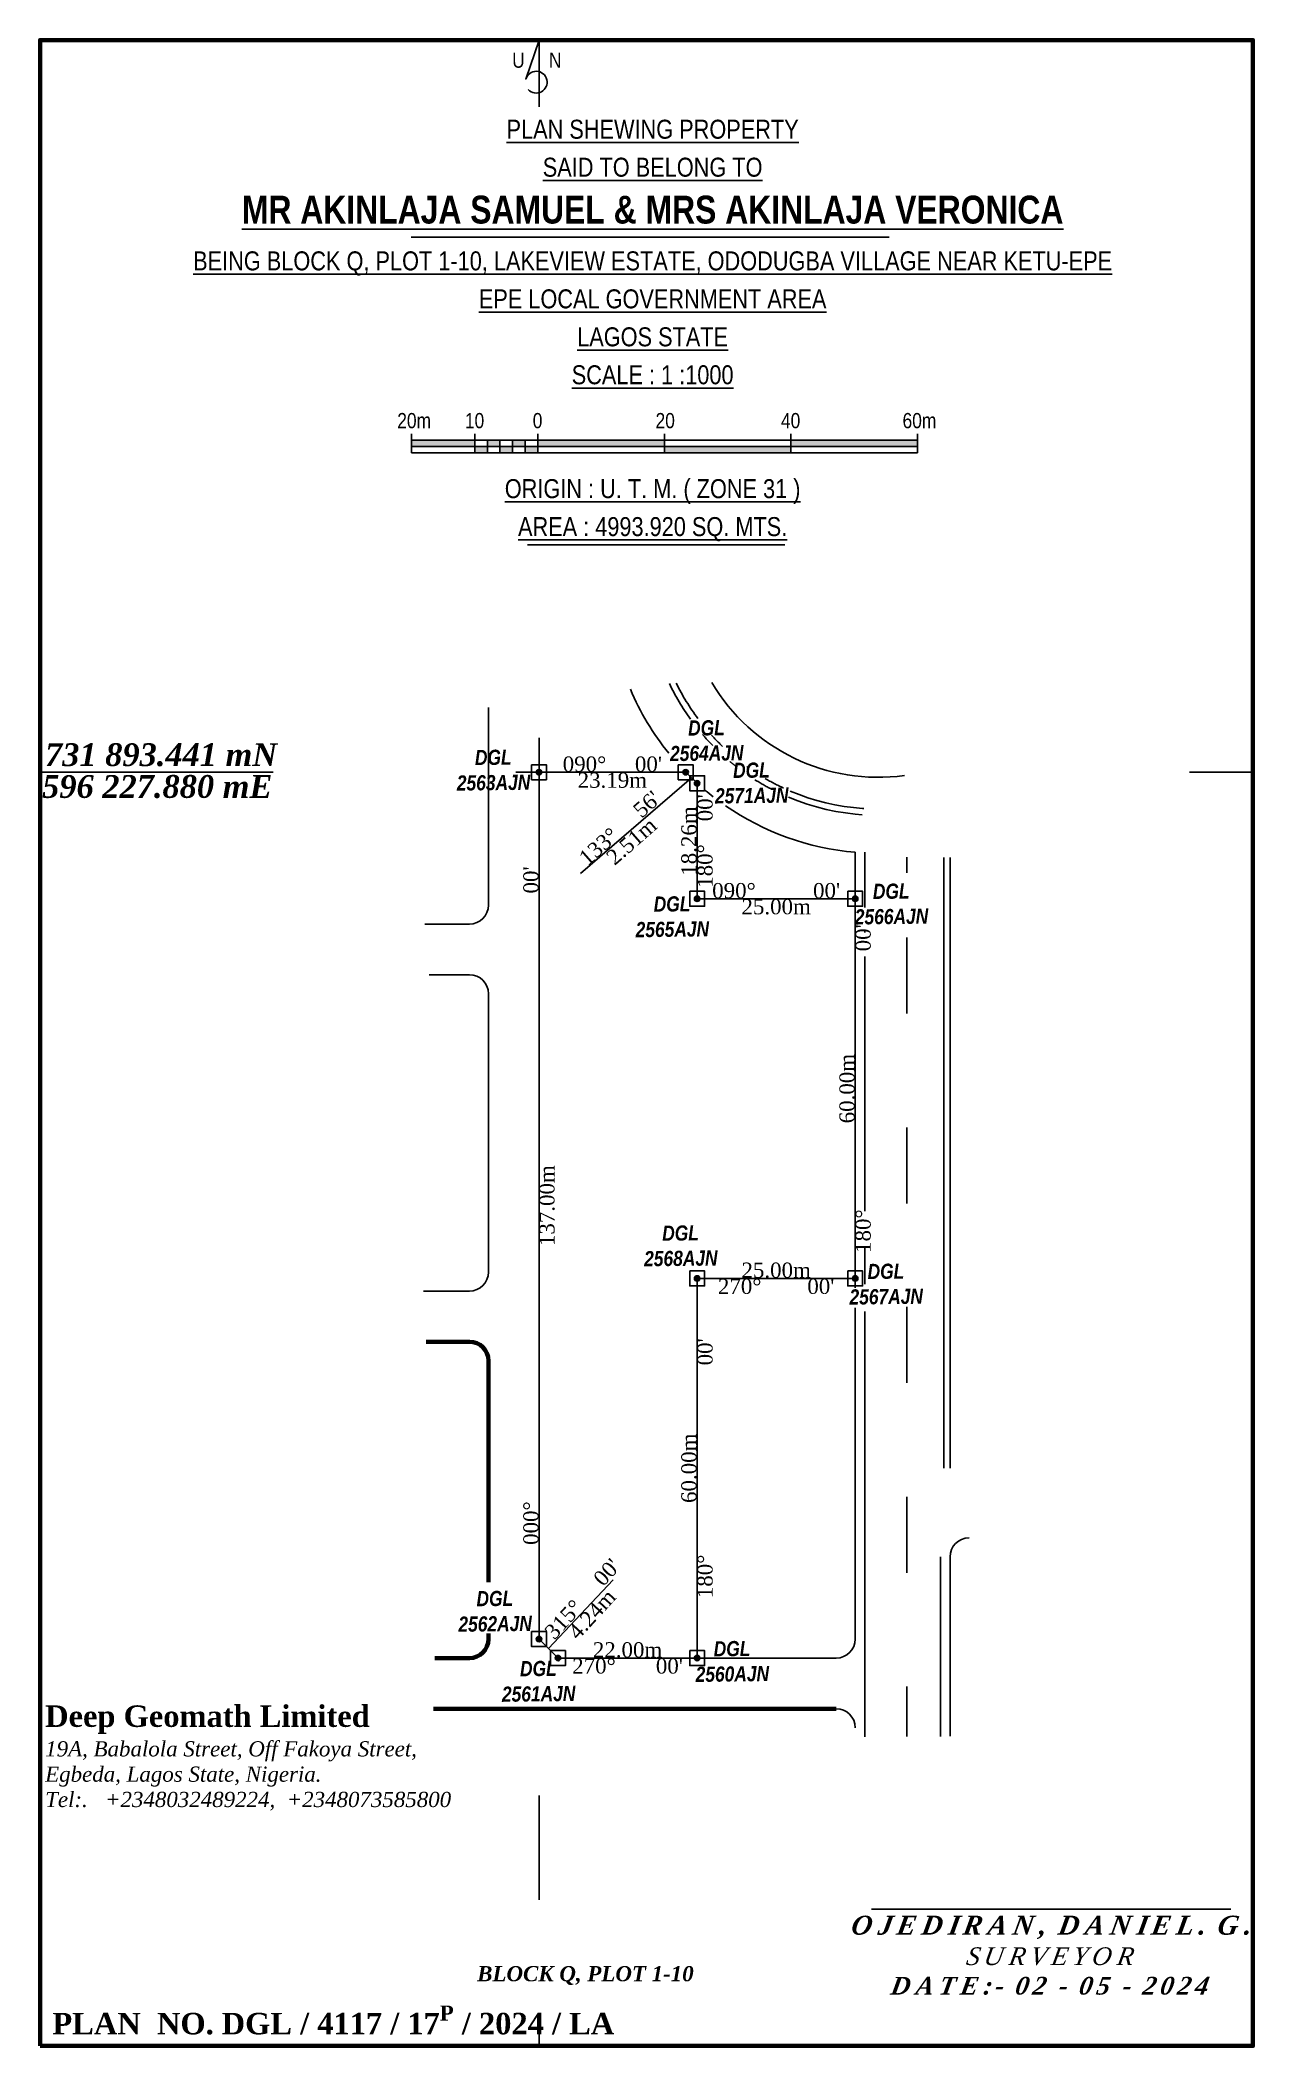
# Model space of a CAD drawing. Header units: metres. Extents: x 527079 to 600981, y 729644 to 782828.
# Drawn here: x 599207.1 to 599398.9, y 730972.2 to 731289.2 of the extents above; entities that cross this region are included whole.
import ezdxf

# ---------------------------------------------------------------- set-up
doc = ezdxf.new("R2010")
doc.units = ezdxf.units.M
doc.header["$MEASUREMENT"] = 0
doc.linetypes.add('ACAD_ISO03W100', pattern=[30, 12, -18])
doc.layers.add('adjusted', color=7, linetype='Continuous')
doc.layers.add('GRID&TITLE', color=7, linetype='Continuous')
doc.layers.add('KETU_EPE_BOUNDARY', color=7, linetype='Continuous', lineweight=140, true_color=0xffffff)
doc.styles.add('style2', font='')
doc.styles.get('style2').set_extended_font_data('Arial Black')

msp = doc.modelspace()

# ---------------------------------------------------------------- texts
at = {"color": 0}
for s, insert, char_height, width, attachment_point in [('{\\fArial Narrow|b0|i0|c0|p34;U     N}', (599285.62141, 731287.26063), 2.4, 53.8502379, 2), ('{\\fArial Narrow|b0|i0|c0|p34;20m}', (599266.22153, 731230.29121), 2.4, 53.8502379, 2), ('{\\fArial Narrow|b0|i0|c0|p34;10}', (599275.77391, 731230.29121), 2.4, 53.8502379, 2), ('{\\fArial Narrow|b0|i0|c0|p34;0}', (599285.73874, 731230.29121), 2.4, 53.8502379, 2), ('{\\fArial Narrow|b0|i0|c0|p34;20}', (599305.92416, 731230.29121), 2.4, 53.8502379, 2), ('{\\fArial Narrow|b0|i0|c0|p34;40}', (599325.75828, 731230.29121), 2.4, 53.8502379, 2), ('{\\fArial Narrow|b0|i0|c0|p34;60m}', (599346.13021, 731230.29121), 2.4, 53.8502379, 2), ('{\\fTimes New Roman|b1|i1|c0|p18;731 893.441 mN}', (599207.85145, 731178.09782), 3.6, 91.9257543, 1), ('{\\fTimes New Roman|b1|i1|c0|p18;596 227.880 mE}', (599207.39629, 731173.06995), 3.6, 93.3524288, 1), ('\\pi0.2701;{\\fTimes New Roman|b1|i1|c0|p18;\\H0.8824x;\\Q10.5;\\T1.3;OJEDIRAN, DANIEL. G.\\H1.1x;\\P\\fTimes New Roman|b0|i1|c0|p18;\\H0.8485x;SURVEYOR\\fTimes New Roman|b1|i1|c0|p18;\\P\\pi0;DATE:- 02 - 05 - 2024}', (599366.85416, 730992.80859), 3.4, 62.8671022, 2), ('{\\fTimes New Roman|b1|i1|c0|p18;BLOCK Q, PLOT 1-10}', (599276.18882, 730984.8478), 2.4, 91.9257543, 1), ('\\A1;{\\fTimes New Roman|b1|i0|c0|p18;\\H1.03x;PLAN  NO.\\H0.9706x; \\H1.03x;DGL / 4117 / 17\\H0.7x;\\SP^ ;\\H1.429x; / 2024 / LA}', (599209.00991, 730978.60917), 3.3, 196.2580772, 1)]:
    msp.add_mtext(s, dxfattribs=dict(at, insert=insert, char_height=char_height, width=width, attachment_point=attachment_point))
at = {"color": 0, "insert": (599303.93631, 731276.6434), "char_height": 3, "width": 226.0015138, "attachment_point": 2, "line_spacing_factor": 1.2}
msp.add_mtext('{\\fArial Narrow|b0|i0|c0|p34;\\LPLAN SHEWING PROPERTY\\PSAID TO BELONG TO\\P\\fArial Narrow|b1|i0|c0|p34;\\H1.467x;MR AKINLAJA SAMUEL & MRS AKINLAJA VERONICA\\P\\fArial Narrow|b0|i0|c0|p34;\\H0.6817x;BEING BLOCK Q, PLOT 1-10, LAKEVIEW ESTATE, ODODUGBA VILLAGE NEAR KETU-EPE\\PEPE \\H0.9995x;LOCAL GOVERNMENT AREA\\PLAGOS STATE\\PSCALE : 1 :1000\\P\\P\\PORIGIN : U. T. M. ( ZONE 31 )\\PAREA : 4993.920 SQ. MTS.}', dxfattribs=at)
at = {"color": 0, "char_height": 2.4, "width": 278.2584131, "attachment_point": 2, "rotation": 0.6991952}
for s, insert in [('\\pxt115;{\\fArial Narrow|b1|i1|c0|p34;DGL\\P2564AJN}', (599312.43067, 731181.74121)), ('\\pxt115;{\\fArial Narrow|b1|i1|c0|p34;DGL\\P2563AJN}', (599278.7132, 731177.08159)), ('\\pxt115;{\\fArial Narrow|b1|i1|c0|p34;DGL\\P2571AJN}', (599319.54414, 731175.04715)), ('\\pxt115;{\\fArial Narrow|b1|i1|c0|p34;DGL\\P2565AJN}', (599306.98885, 731153.91115)), ('\\pxt115;{\\fArial Narrow|b1|i1|c0|p34;DGL\\P2566AJN}', (599341.64869, 731155.92182)), ('\\pxt115;{\\fArial Narrow|b1|i1|c0|p34;DGL\\P2568AJN}', (599308.33185, 731101.89895)), ('\\pxt115;{\\fArial Narrow|b1|i1|c0|p34;DGL\\P2567AJN}', (599340.80926, 731095.85525)), ('\\pxt115;{\\fArial Narrow|b1|i1|c0|p34;DGL\\P2562AJN}', (599278.9632, 731044.14146)), ('\\pxt115;{\\fArial Narrow|b1|i1|c0|p34;DGL\\P2560AJN}', (599316.47651, 731036.21507)), ('\\pxt115;{\\fArial Narrow|b1|i1|c0|p34;DGL\\P2561AJN}', (599285.84477, 731033.07535))]:
    msp.add_mtext(s, dxfattribs=dict(at, insert=insert))
at = {"color": 0, "linetype": 'Continuous', "lineweight": -3, "char_height": 2.4}
for s, insert, attachment_point in [("{\\fTimes New Roman|b0|i0|c0|p18;090°     00'}", (599297.56637, 731173.57219), 8), ('{\\fTimes New Roman|b0|i0|c0|p18;23.19m}', (599297.56637, 731173.47219), 2), ("{\\fTimes New Roman|b0|i0|c0|p18;090°          00'}", (599323.47169, 731153.57219), 8), ('{\\fTimes New Roman|b0|i0|c0|p18;25.00m}', (599323.47169, 731153.47219), 2), ('{\\fTimes New Roman|b0|i0|c0|p18;25.00m}', (599323.47169, 731093.57219), 8), ("{\\fTimes New Roman|b0|i0|c0|p18;270°        00'}", (599323.47169, 731093.47219), 2), ('{\\fTimes New Roman|b0|i0|c0|p18;22.00m}', (599299.97169, 731033.57219), 8), ("{\\fTimes New Roman|b0|i0|c0|p18;270°       00'}", (599299.97169, 731033.47219), 2)]:
    msp.add_mtext(s, dxfattribs=dict(at, insert=insert, attachment_point=attachment_point))
for s, insert, attachment_point, rotation in [("{\\fTimes New Roman|b0|i0|c0|p18;133°     56'}", (599299.52842, 731163.77557), 8, 41.3090092), ("{\\fTimes New Roman|b0|i0|c0|p18;180°    00'}", (599311.02169, 731162.64983), 2, 90), ('{\\fTimes New Roman|b0|i0|c0|p18;2.51m}', (599299.79699, 731163.53181), 2, 41.3090092), ('{\\fTimes New Roman|b0|i0|c0|p18;18.26m}', (599310.92169, 731162.64983), 8, 90), ("{\\fTimes New Roman|b0|i0|c0|p18;000°                                                                                                          00'}", (599285.92169, 731105.02219), 8, 90), ("{\\fTimes New Roman|b0|i0|c0|p18;180°                                             00'}", (599336.02169, 731123.52219), 2, 90), ('{\\fTimes New Roman|b0|i0|c0|p18;60.00m}', (599335.92169, 731123.52219), 8, 90), ('{\\fTimes New Roman|b0|i0|c0|p18;137.00m}', (599286.02169, 731105.02219), 2, 90), ("{\\fTimes New Roman|b0|i0|c0|p18;180°                                 00'}", (599311.02169, 731063.52219), 2, 90), ('{\\fTimes New Roman|b0|i0|c0|p18;60.00m}', (599310.92169, 731063.52219), 8, 90), ("{\\fTimes New Roman|b0|i0|c0|p18;315°     00'}", (599291.9325, 731043.69554), 2, 47.5440605), ('{\\fTimes New Roman|b0|i0|c0|p18;4.24m}', (599295.25719, 731039.60744), 8, 47.5440605)]:
    msp.add_mtext(s, dxfattribs=dict(at, insert=insert, attachment_point=attachment_point, rotation=rotation))
at = {"layer": 'GRID&TITLE', "color": 0, "insert": (599207.87116, 731026.04502), "char_height": 3, "width": 235.1699559, "attachment_point": 1, "style": 'style2'}
msp.add_mtext('{\\fTimes New Roman|b1|i0|c0|p18;\\H1.133x;Deep Geomath Limited\\P\\fTimes New Roman|b0|i1|c0|p18;\\H0.7061x;19A, Babalola Street, Off Fakoya Street, \\PEgbeda, Lagos State, Nigeria.\\PTel:.   +2348032489224,  +2348073585800}', dxfattribs=at)

# ---------------------------------------------------------------- hatches: boundary and pattern name
h = msp.add_hatch(color=0)
h.paths.add_polyline_path([(599275.79709, 731226.00935), (599265.79709, 731226.00935), (599265.79709, 731225.00935), (599275.79709, 731225.00935)])
h.paths.add_polyline_path([(599305.79709, 731226.00935), (599285.79709, 731226.00935), (599285.79709, 731225.00935), (599305.79709, 731225.00935)])
h.paths.add_polyline_path([(599345.79709, 731226.00935), (599325.79709, 731226.00935), (599325.79709, 731225.00935), (599345.79709, 731225.00935)])
h = msp.add_hatch(color=0)
h.paths.add_polyline_path([(599283.79709, 731225.00935), (599283.79709, 731224.00935), (599285.79709, 731224.00935), (599285.79709, 731225.00935)])
h.paths.add_polyline_path([(599281.79709, 731226.00935), (599281.79709, 731225.00935), (599283.79709, 731225.00935), (599283.79709, 731226.00935)])
h.paths.add_polyline_path([(599281.79709, 731224.00935), (599281.79709, 731225.00935), (599279.79709, 731225.00935), (599279.79709, 731224.00935)])
h.paths.add_polyline_path([(599277.79709, 731226.00935), (599277.79709, 731225.00935), (599279.79709, 731225.00935), (599279.79709, 731226.00935)])
h.paths.add_polyline_path([(599275.79709, 731225.00935), (599275.79709, 731224.00935), (599277.79709, 731224.00935), (599277.79709, 731225.00935)])
for points in [[(599325.79709, 731225.00935), (599305.79709, 731225.00935), (599305.79709, 731224.00935), (599325.79709, 731224.00935)], [(599286.4017, 731173.52219, 1), (599285.54168, 731173.52219, 1)], [(599309.59106, 731173.52219, 1), (599308.73104, 731173.52219, 1)], [(599311.4017, 731171.77747, 1), (599310.54168, 731171.77747, 1)], [(599311.4017, 731153.52219, 1), (599310.54168, 731153.52219, 1)], [(599336.4017, 731153.52219, 1), (599335.54168, 731153.52219, 1)], [(599311.4017, 731093.52219, 1), (599310.54168, 731093.52219, 1)], [(599336.4017, 731093.52219, 1), (599335.54168, 731093.52219, 1)], [(599286.4017, 731036.52219, 1), (599285.54168, 731036.52219, 1)], [(599289.4017, 731033.52219, 1), (599288.54168, 731033.52219, 1)], [(599311.4017, 731033.52219, 1), (599310.54168, 731033.52219, 1)]]:
    msp.add_hatch(color=0).paths.add_polyline_path(points)

# ---------------------------------------------------------------- linework, layer by layer
at = {"color": 0}
for p, q in [((599265.79709, 731224.00935), (599265.79709, 731227.00935)), ((599265.79709, 731224.00935), (599265.79709, 731227.00935)), ((599275.79709, 731224.00935), (599275.79709, 731227.00935)), ((599275.79709, 731224.00935), (599275.79709, 731227.00935)), ((599277.79709, 731224.00935), (599277.79709, 731226.00935)), ((599279.79709, 731224.00935), (599279.79709, 731226.00935)), ((599281.79709, 731224.00935), (599281.79709, 731226.00935)), ((599283.79709, 731224.00935), (599283.79709, 731226.00935)), ((599285.79709, 731224.00935), (599285.79709, 731227.00935)), ((599305.79709, 731224.00935), (599305.79709, 731227.00935)), ((599325.79709, 731224.00935), (599325.79709, 731227.00935)), ((599345.79709, 731224.00935), (599345.79709, 731227.00935)), ((599305.79709, 731225.00935), (599325.79709, 731225.00935)), ((599277.97169, 731183.7341), (599277.97169, 731152.52219)), ((599285.97169, 731173.52219), (599309.16105, 731173.52219)), ((599335.97169, 731160.87214), (599335.97169, 731092.03852)), ((599337.47169, 731160.87214), (599337.47169, 731152.11854)), ((599349.97169, 731160.04185), (599349.97169, 731063.52219)), ((599350.97169, 731160.04185), (599350.97169, 731063.52219)), ((599267.91632, 731149.52219), (599274.97169, 731149.52219)), ((599337.47169, 731148.63048), (599337.47169, 731148.19875)), ((599337.47169, 731144.40556), (599337.47169, 731104.14928)), ((599268.58128, 731141.52219), (599274.97169, 731141.52219)), ((599277.97169, 731138.52219), (599277.97169, 731094.52219)), ((599337.47169, 731098.4139), (599337.47169, 731092.60822)), ((599267.6946, 731091.52219), (599274.97169, 731091.52219)), ((599335.97169, 731088.88167), (599335.97169, 731036.52219)), ((599337.47169, 731088.30571), (599337.47169, 731021.0522)), ((599349.47169, 731049.52219), (599349.47169, 731021.1485)), ((599350.97169, 731049.52219), (599350.97169, 731021.16054)), ((599288.97169, 731033.52219), (599332.97169, 731033.52219)), ((599337.47169, 731022.52219), (599337.47169, 731021.0522)), ((599337.47169, 731022.52219), (599337.47169, 731021.0522)), ((599338.55859, 730993.86), (599395.39653, 730993.86))]:
    msp.add_line(p, q, dxfattribs=at)
at = {"color": 0, "linetype": 'ACAD_ISO03W100'}
for p, q in [((599344.13777, 731160.09521), (599344.13777, 731157.61961)), ((599344.13777, 731147.38646), (599344.13777, 731092.05457)), ((599344.13777, 731089.00801), (599344.13777, 731021.10569))]:
    msp.add_line(p, q, dxfattribs=at)
at = {"color": 0}
msp.add_lwpolyline([(599285.97169, 731289.22633), (599283.88175, 731283.05462, -3.816456624), (599284.2702, 731281.41387)], format="xyb", dxfattribs=at)
for points in [[(599285.97169, 731289.22633), (599285.97169, 731278.68291)], [(599265.72723, 731258.10393), (599341.31801, 731258.10393)], [(599265.79709, 731226.00935), (599345.79709, 731226.00935)], [(599265.79709, 731225.00935), (599305.79709, 731225.00935)], [(599265.79709, 731224.00935), (599345.79709, 731224.00935)], [(599325.79709, 731225.00935), (599345.79709, 731225.00935)], [(599284.15823, 731209.46064), (599324.83318, 731209.46064)], [(599285.97169, 731178.97169), (599285.97169, 731168.50981)], [(599207.06818, 731173.52219), (599243.93191, 731173.52219)], [(599282.28025, 731173.52219), (599290.34803, 731173.52219)], [(599284.79399, 731174.69988), (599287.14939, 731174.69988), (599287.14939, 731172.34449), (599284.79399, 731172.34449), (599284.79399, 731174.69988)], [(599285.97169, 731173.52219), (599309.16105, 731173.52219), (599310.97169, 731171.77747), (599310.97169, 731153.52219), (599335.97169, 731153.52219), (599335.97169, 731093.52219), (599310.97169, 731093.52219), (599310.97169, 731033.52219), (599288.97169, 731033.52219), (599285.97169, 731036.52219), (599285.97169, 731173.52219)], [(599310.06637, 731172.64983), (599292.55434, 731157.5188)], [(599307.98335, 731174.69988), (599310.33875, 731174.69988), (599310.33875, 731172.34449), (599307.98335, 731172.34449), (599307.98335, 731174.69988)], [(599309.79399, 731172.95516), (599312.14939, 731172.95516), (599312.14939, 731170.59977), (599309.79399, 731170.59977), (599309.79399, 731172.95516)], [(599388.83181, 731173.52219), (599398.86418, 731173.52219)], [(599309.79399, 731154.69988), (599312.14939, 731154.69988), (599312.14939, 731152.34449), (599309.79399, 731152.34449), (599309.79399, 731154.69988)], [(599334.79399, 731154.69988), (599337.14939, 731154.69988), (599337.14939, 731152.34449), (599334.79399, 731152.34449), (599334.79399, 731154.69988)], [(599309.79399, 731094.69988), (599312.14939, 731094.69988), (599312.14939, 731092.34449), (599309.79399, 731092.34449), (599309.79399, 731094.69988)], [(599334.79399, 731094.69988), (599337.14939, 731094.69988), (599337.14939, 731092.34449), (599334.79399, 731092.34449), (599334.79399, 731094.69988)], [(599287.47169, 731035.02219), (599297.71489, 731045.87644)], [(599284.79399, 731037.69988), (599287.14939, 731037.69988), (599287.14939, 731035.34449), (599284.79399, 731035.34449), (599284.79399, 731037.69988)], [(599287.79399, 731034.69988), (599290.14939, 731034.69988), (599290.14939, 731032.34449), (599287.79399, 731032.34449), (599287.79399, 731034.69988)], [(599309.79399, 731034.69988), (599312.14939, 731034.69988), (599312.14939, 731032.34449), (599309.79399, 731032.34449), (599309.79399, 731034.69988)], [(599285.97169, 731011.79379), (599285.97169, 730995.33971)], [(599285.97169, 730974.35409), (599285.97169, 730972.23233)]]:
    msp.add_lwpolyline(points, dxfattribs=at)
for centre in [(599285.97169, 731173.52219), (599309.16105, 731173.52219), (599310.97169, 731171.77747), (599310.97169, 731153.52219), (599335.97169, 731153.52219), (599310.97169, 731093.52219), (599335.97169, 731093.52219), (599285.97169, 731036.52219), (599288.97169, 731033.52219), (599310.97169, 731033.52219)]:
    msp.add_circle(centre, 0.43001, dxfattribs=at)
for centre, radius, start, end in [((599339.60078, 731203.30008), 42.58286, 203.0532823, 218.9247587), ((599339.60078, 731203.30008), 30.58286, 210.6244487, 277.8348621), ((599339.60078, 731203.30008), 42.58286, 230.056323, 232.2060949), ((599339.60078, 731203.30008), 42.58286, 235.4600993, 265.1110761), ((599274.97169, 731152.52219), 3, 270, 0), ((599274.97169, 731138.52219), 3, 0, 90), ((599274.97169, 731094.52219), 3, 270, 0), ((599353.97169, 731049.52219), 3, 90, 180), ((599332.97169, 731036.52219), 3, 270, 0), ((599332.97169, 731022.52219), 3, 360, 90)]:
    msp.add_arc(centre, radius, start, end, dxfattribs=at)
at = {"color": 0, "linetype": 'ACAD_ISO03W100'}
for radius, start, end in [(36.58286, 205.5077471, 215.7996525), (35.58286, 206.2271859, 216.7772908), (36.58286, 220.584623, 224.3603403), (35.58286, 222.1882569, 226.257224), (36.58286, 230.1350957, 231.7905421), (35.58286, 234.3096649, 234.4883398), (36.58286, 237.8302432, 242.5267504), (35.58286, 239.8305321, 245.1308434), (36.58286, 247.2014429, 286.2110959), (35.58286, 247.0125489, 285.069058)]:
    msp.add_arc((599339.60078, 731203.30008), radius, start, end, dxfattribs=at)
at = {"layer": 'adjusted', "color": 0, "lineweight": 100}
msp.add_lwpolyline([(599207.06818, 730972.23233), (599207.06818, 731289.22633), (599398.86418, 731289.22633), (599398.86418, 730972.23233)], close=True, dxfattribs=at)
at = {"layer": 'KETU_EPE_BOUNDARY', "color": 0}
for points in [[(599268.13797, 731083.52219), (599274.97169, 731083.52219, -0.414213562), (599277.97169, 731080.52219), (599277.97169, 731045.54157)], [(599277.97169, 731037.42474), (599277.97169, 731036.52219, -0.414213562), (599274.97169, 731033.52219), (599269.50404, 731033.52219)]]:
    msp.add_lwpolyline(points, format="xyb", dxfattribs=at)
msp.add_lwpolyline([(599269.28183, 731025.52219), (599332.97169, 731025.52219)], dxfattribs=at)

msp.set_redraw_order([(e.dxf.handle, doc.entitydb.next_handle()) for e in msp.query("TEXT MTEXT ATTDEF DIMENSION ARC_DIMENSION")])  # texts and dimensions are drawn at this point

doc.saveas('drawing.dxf')
